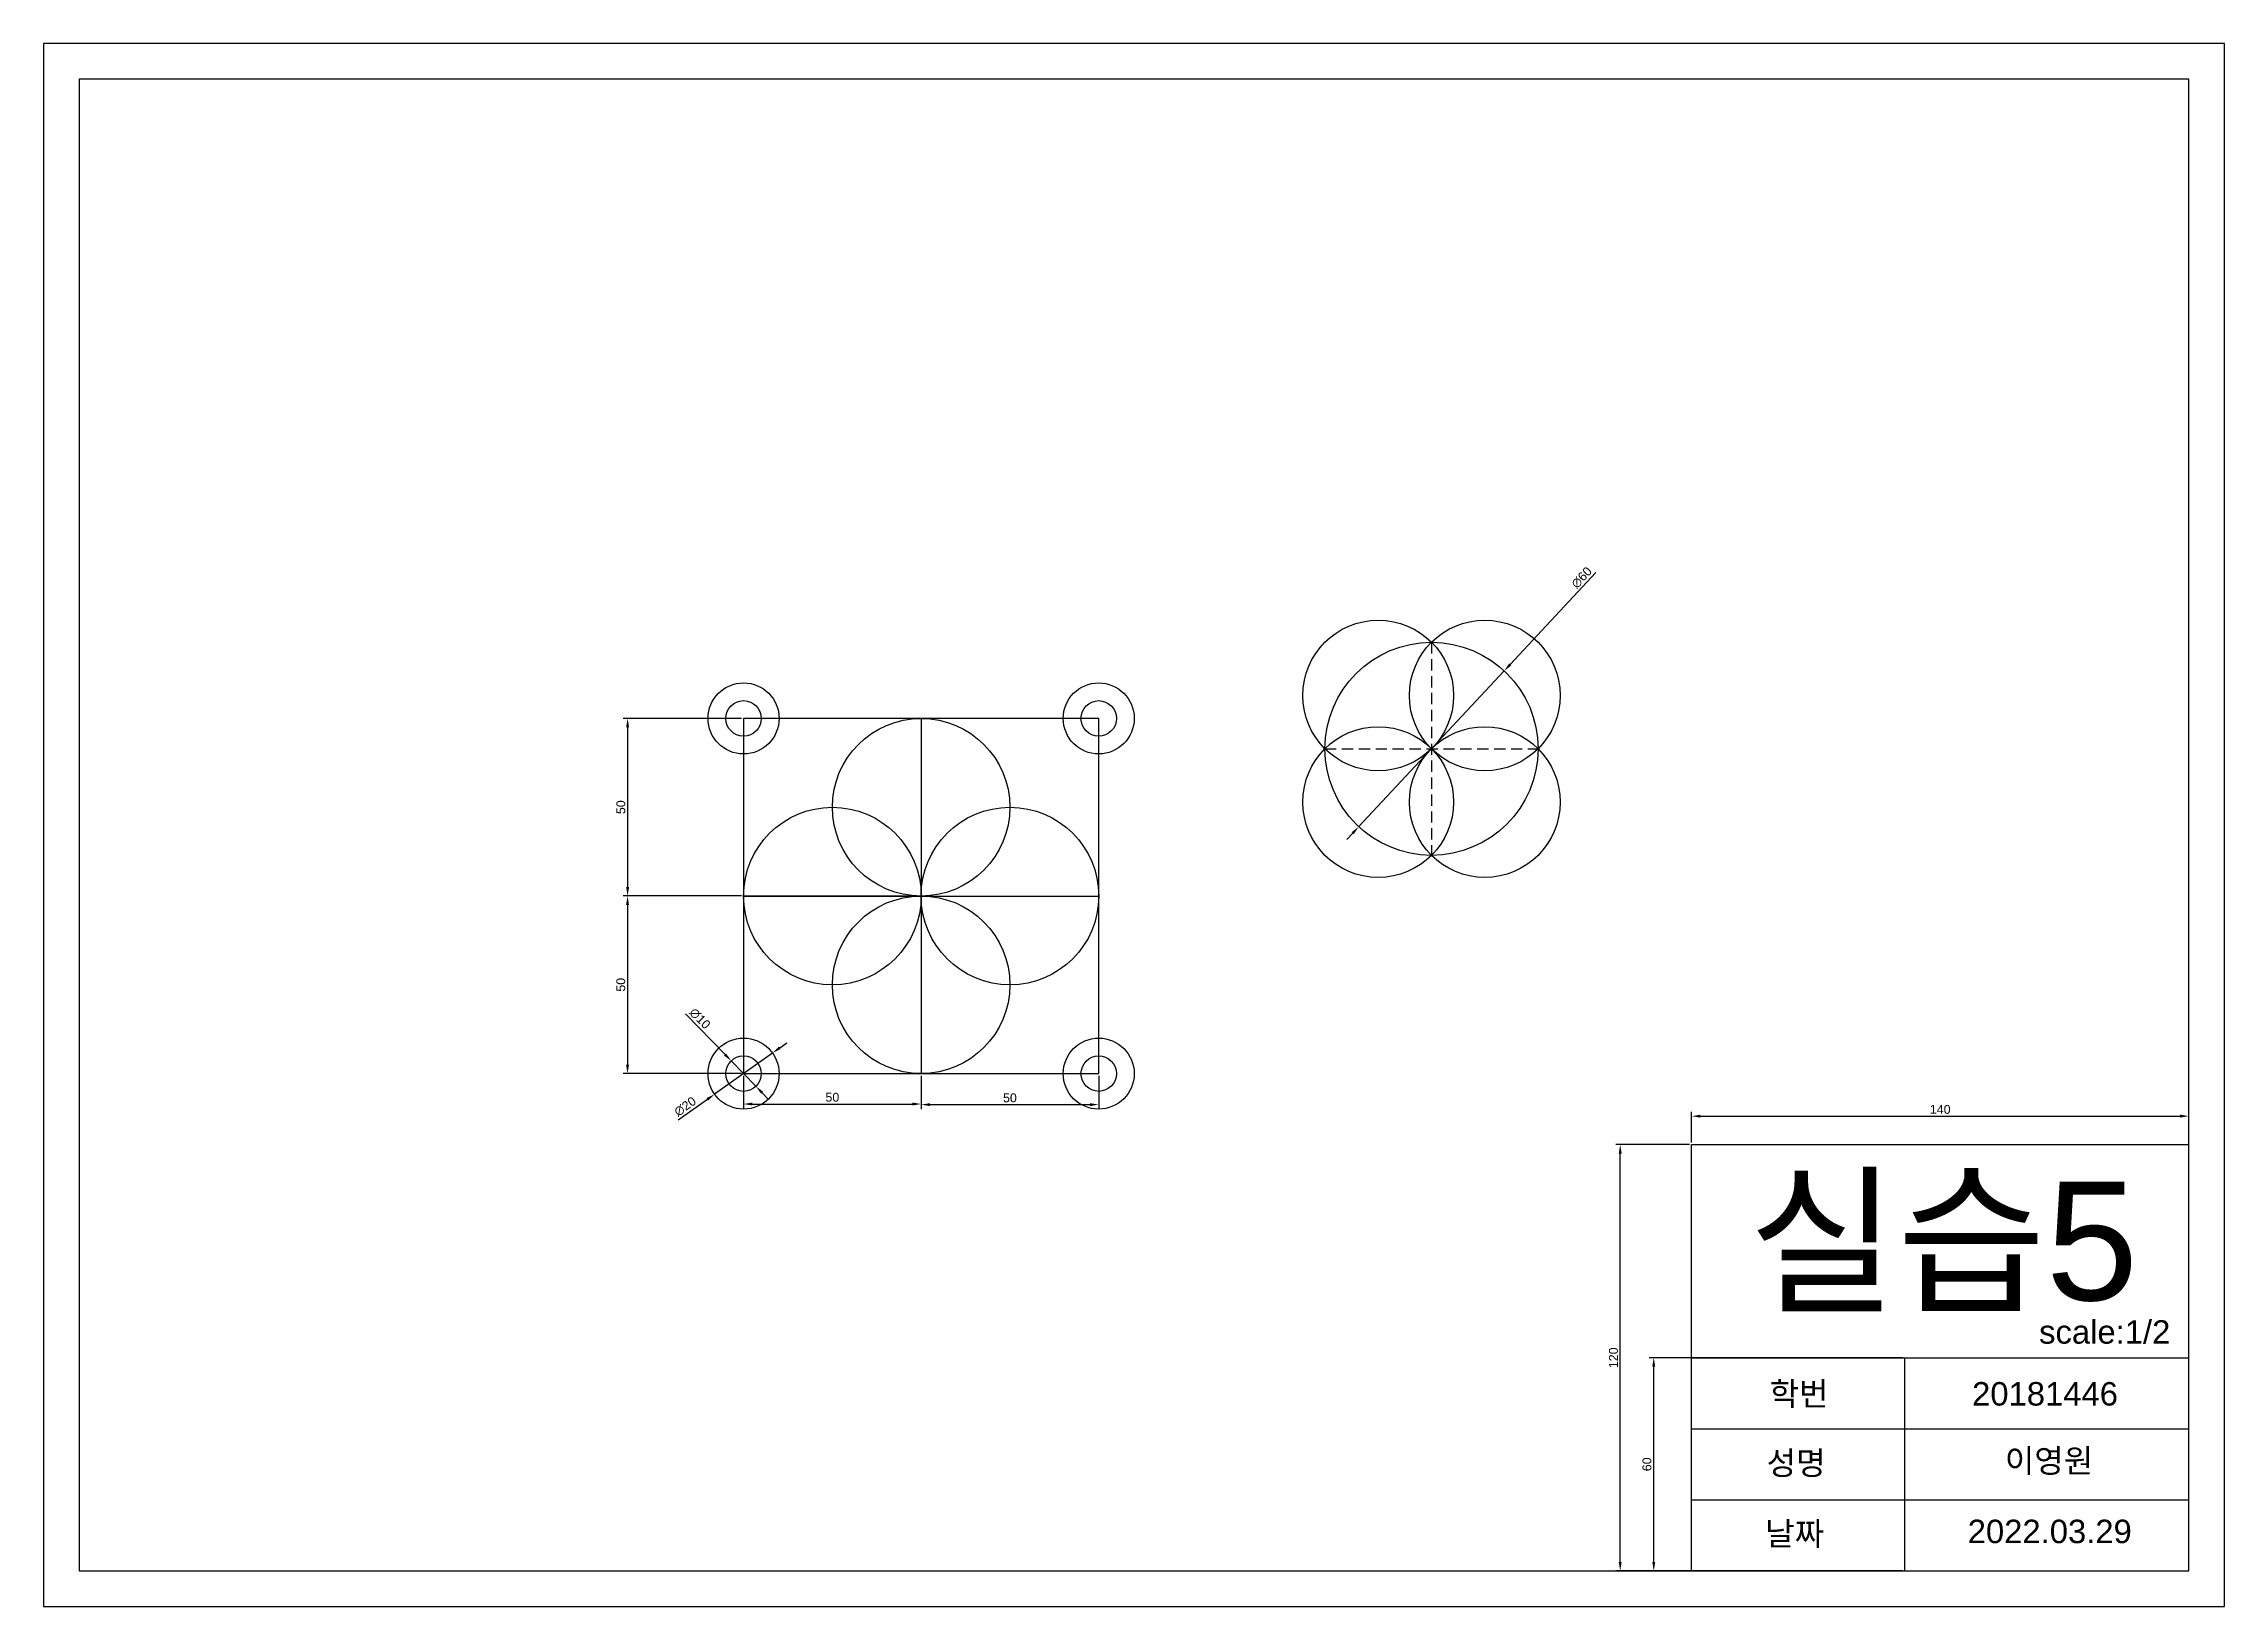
# Model space of a CAD drawing. Header units: millimetres. Extents: x -46 to 1889, y -5 to 483.
# Drawn here: x 1275 to 1889, y 4 to 444 of the extents above; entities that cross this region are included whole.
import ezdxf

# ---------------------------------------------------------------- set-up
doc = ezdxf.new("R2010")
doc.units = ezdxf.units.MM
doc.linetypes.add('HIDDEN2', pattern=[4.7625, 3.175, -1.5875])
doc.styles.get("Standard").update_dxf_attribs({"font": 'arial.ttf'})
doc.dimstyles.new('ISO-25', dxfattribs={"dimtxt": 2.5, "dimasz": 2.5, "dimexe": 1.25, "dimexo": 0.625, "dimtad": 1, "dimtxsty": 'Standard', "dimcen": 2.5, "dimadec": 0, "dimazin": 0, "dimtfac": 1, "dimtmove": 0, "dimatfit": 3, "dimfxl": 1, "dimarcsym": 0})

msp = doc.modelspace()

# ---------------------------------------------------------------- texts
for s, height, p in [('실습5', 33.3773, (1755.357, 89.873)), ('scale:1/2', 6.6082, (1837.198, 77.642)), ('학번', 6.6082, (1761.305, 60.22)), ('20181446', 6.6082, (1818.328, 60.22)), ('성명', 6.6082, (1760.485, 40.748)), ('이영원', 6.6082, (1827.558, 41.363)), ('날짜', 6.6082, (1760.075, 20.866)), ('2022.03.29', 6.6082, (1817.097, 21.481))]:
    msp.add_text(s, height=height).set_placement(p)

# ---------------------------------------------------------------- blocks, each defined once
blk = doc.blocks.new('*D31')
at = {"color": 0, "lineweight": -2, "transparency": 16777216}
for p, q in [((1471.81, 253.69), (1438.54, 253.69)), ((1439.79, 251.19), (1439.79, 206.19)), ((1471.81, 203.69), (1438.54, 203.69))]:
    blk.add_line(p, q, dxfattribs=at)
at = {"color": 0, "transparency": 16777216}
for points in [[(1439.37, 251.19), (1440.2, 251.19), (1439.79, 253.69)], [(1439.37, 206.19), (1440.2, 206.19), (1439.79, 203.69)]]:
    blk.add_solid(points, dxfattribs=at)
at = {"layer": 'Defpoints', "color": 0, "transparency": 16777216}
for p in [(1472.43, 253.69), (1439.79, 203.69), (1472.43, 203.69)]:
    blk.add_point(p, dxfattribs=at)
at = {"color": 0, "transparency": 16777216, "insert": (1437.89, 228.69), "char_height": 2.5, "attachment_point": 5, "rotation": 90}
blk.add_mtext('50', dxfattribs=at)
blk = doc.blocks.new('*D32')
at = {"color": 0, "lineweight": -2, "transparency": 16777216}
for p, q in [((1471.81, 203.69), (1438.52, 203.69)), ((1439.77, 201.19), (1439.77, 156.19)), ((1471.81, 153.69), (1438.52, 153.69))]:
    blk.add_line(p, q, dxfattribs=at)
at = {"color": 0, "transparency": 16777216}
for points in [[(1439.35, 201.19), (1440.18, 201.19), (1439.77, 203.69)], [(1439.35, 156.19), (1440.18, 156.19), (1439.77, 153.69)]]:
    blk.add_solid(points, dxfattribs=at)
at = {"layer": 'Defpoints', "color": 0, "transparency": 16777216}
for p in [(1472.43, 203.69), (1439.77, 153.69), (1472.43, 153.69)]:
    blk.add_point(p, dxfattribs=at)
at = {"color": 0, "transparency": 16777216, "insert": (1437.87, 178.69), "char_height": 2.5, "attachment_point": 5, "rotation": 90}
blk.add_mtext('50', dxfattribs=at)
blk = doc.blocks.new('*D33')
at = {"color": 0, "lineweight": -2, "transparency": 16777216}
for p, q in [((1456.1, 170.52), (1467.21, 159.07)), ((1475.91, 150.1), (1468.95, 157.27)), ((1477.65, 148.3), (1479.4, 146.51))]:
    blk.add_line(p, q, dxfattribs=at)
at = {"color": 0, "transparency": 16777216}
for points in [[(1467.51, 159.36), (1466.91, 158.78), (1468.95, 157.27)], [(1477.95, 148.59), (1477.36, 148.01), (1475.91, 150.1)]]:
    blk.add_solid(points, dxfattribs=at)
at = {"layer": 'Defpoints', "color": 0, "transparency": 16777216}
for p in [(1468.95, 157.27), (1475.91, 150.1)]:
    blk.add_point(p, dxfattribs=at)
at = {"color": 0, "transparency": 16777216, "insert": (1460.14, 169.19), "char_height": 2.5, "attachment_point": 5, "rotation": 314.1251}
blk.add_mtext('∅10', dxfattribs=at)
blk = doc.blocks.new('*D34')
at = {"color": 0, "lineweight": -2, "transparency": 16777216}
for p, q in [((1482.62, 160.93), (1484.66, 162.37)), ((1480.58, 159.48), (1464.28, 147.89)), ((1454.06, 140.63), (1462.24, 146.44))]:
    blk.add_line(p, q, dxfattribs=at)
at = {"color": 0, "transparency": 16777216}
for points in [[(1482.38, 161.27), (1482.86, 160.59), (1480.58, 159.48)], [(1462, 146.78), (1462.48, 146.1), (1464.28, 147.89)]]:
    blk.add_solid(points, dxfattribs=at)
at = {"layer": 'Defpoints', "color": 0, "transparency": 16777216}
for p in [(1480.58, 159.48), (1464.28, 147.89)]:
    blk.add_point(p, dxfattribs=at)
at = {"color": 0, "transparency": 16777216, "insert": (1455.99, 144.42), "char_height": 2.5, "attachment_point": 5, "rotation": 35.39748}
blk.add_mtext('∅20', dxfattribs=at)
blk = doc.blocks.new('*D35')
at = {"color": 0, "lineweight": -2, "transparency": 16777216}
for p, q in [((1472.43, 153.06), (1472.43, 143.87)), ((1522.43, 153.06), (1522.43, 143.87)), ((1474.93, 145.12), (1519.93, 145.12))]:
    blk.add_line(p, q, dxfattribs=at)
at = {"color": 0, "transparency": 16777216}
for points in [[(1474.93, 145.53), (1474.93, 144.7), (1472.43, 145.12)], [(1519.93, 145.53), (1519.93, 144.7), (1522.43, 145.12)]]:
    blk.add_solid(points, dxfattribs=at)
at = {"layer": 'Defpoints', "color": 0, "transparency": 16777216}
for p in [(1472.43, 153.69), (1522.43, 153.69), (1522.43, 145.12)]:
    blk.add_point(p, dxfattribs=at)
at = {"color": 0, "transparency": 16777216, "insert": (1497.43, 147.02), "char_height": 2.5, "attachment_point": 5}
blk.add_mtext('50', dxfattribs=at)
blk = doc.blocks.new('*D36')
at = {"color": 0, "lineweight": -2, "transparency": 16777216}
for p, q in [((1522.43, 153.06), (1522.43, 143.7)), ((1572.43, 153.06), (1572.43, 143.7)), ((1524.93, 144.95), (1569.93, 144.95))]:
    blk.add_line(p, q, dxfattribs=at)
at = {"color": 0, "transparency": 16777216}
for points in [[(1524.93, 145.36), (1524.93, 144.53), (1522.43, 144.95)], [(1569.93, 145.36), (1569.93, 144.53), (1572.43, 144.95)]]:
    blk.add_solid(points, dxfattribs=at)
at = {"layer": 'Defpoints', "color": 0, "transparency": 16777216}
for p in [(1522.43, 153.69), (1572.43, 153.69), (1572.43, 144.95)]:
    blk.add_point(p, dxfattribs=at)
at = {"color": 0, "transparency": 16777216, "insert": (1547.43, 146.85), "char_height": 2.5, "attachment_point": 5}
blk.add_mtext('50', dxfattribs=at)
blk = doc.blocks.new('*D37')
at = {"color": 0, "lineweight": -2, "transparency": 16777216}
for p, q in [((1712.42, 294.73), (1688.31, 268.9)), ((1645.66, 223.21), (1686.6, 267.07)), ((1643.95, 221.38), (1642.25, 219.55))]:
    blk.add_line(p, q, dxfattribs=at)
at = {"color": 0, "transparency": 16777216}
for points in [[(1688, 269.18), (1688.61, 268.61), (1686.6, 267.07)], [(1643.65, 221.66), (1644.26, 221.1), (1645.66, 223.21)]]:
    blk.add_solid(points, dxfattribs=at)
at = {"layer": 'Defpoints', "color": 0, "transparency": 16777216}
for p in [(1686.6, 267.07), (1645.66, 223.21)]:
    blk.add_point(p, dxfattribs=at)
at = {"color": 0, "transparency": 16777216, "insert": (1708.41, 293.32), "char_height": 2.5, "attachment_point": 5, "rotation": 46.9707}
blk.add_mtext('∅60', dxfattribs=at)
blk = doc.blocks.new('*D63')
at = {"color": 0, "lineweight": -2, "transparency": 16777216}
for p, q in [((1739.36, 134.3), (1739.36, 142.95)), ((1741.86, 141.7), (1876.86, 141.7)), ((1879.36, 134.3), (1879.36, 142.95))]:
    blk.add_line(p, q, dxfattribs=at)
at = {"color": 0, "transparency": 16777216}
for points in [[(1741.86, 142.12), (1741.86, 141.29), (1739.36, 141.7)], [(1876.86, 142.12), (1876.86, 141.29), (1879.36, 141.7)]]:
    blk.add_solid(points, dxfattribs=at)
at = {"layer": 'Defpoints', "color": 0, "transparency": 16777216}
for p in [(1879.36, 141.7), (1739.36, 133.68), (1879.36, 133.68)]:
    blk.add_point(p, dxfattribs=at)
at = {"color": 0, "transparency": 16777216, "insert": (1809.36, 143.6), "char_height": 2.5, "attachment_point": 5}
blk.add_mtext('140', dxfattribs=at)
blk = doc.blocks.new('*D64')
at = {"color": 0, "lineweight": -2, "transparency": 16777216}
for p, q in [((1738.74, 133.68), (1718.01, 133.68)), ((1719.26, 16.18), (1719.26, 131.18)), ((1738.74, 13.68), (1718.01, 13.68))]:
    blk.add_line(p, q, dxfattribs=at)
at = {"color": 0, "transparency": 16777216}
for points in [[(1718.84, 131.18), (1719.67, 131.18), (1719.26, 133.68)], [(1718.84, 16.18), (1719.67, 16.18), (1719.26, 13.68)]]:
    blk.add_solid(points, dxfattribs=at)
at = {"layer": 'Defpoints', "color": 0, "transparency": 16777216}
for p in [(1719.26, 133.68), (1739.36, 133.68), (1739.36, 13.68)]:
    blk.add_point(p, dxfattribs=at)
at = {"color": 0, "transparency": 16777216, "insert": (1717.36, 73.68), "char_height": 2.5, "attachment_point": 5, "rotation": 90}
blk.add_mtext('120', dxfattribs=at)
blk = doc.blocks.new('*D65')
at = {"color": 0, "lineweight": -2, "transparency": 16777216}
for p, q in [((1798.74, 73.68), (1727.44, 73.68)), ((1728.69, 16.18), (1728.69, 71.18)), ((1798.74, 13.68), (1727.44, 13.68))]:
    blk.add_line(p, q, dxfattribs=at)
at = {"color": 0, "transparency": 16777216}
for points in [[(1728.28, 71.18), (1729.11, 71.18), (1728.69, 73.68)], [(1728.28, 16.18), (1729.11, 16.18), (1728.69, 13.68)]]:
    blk.add_solid(points, dxfattribs=at)
at = {"layer": 'Defpoints', "color": 0, "transparency": 16777216}
for p in [(1728.69, 73.68), (1799.36, 73.68), (1799.36, 13.68)]:
    blk.add_point(p, dxfattribs=at)
at = {"color": 0, "transparency": 16777216, "insert": (1726.79, 43.68), "char_height": 2.5, "attachment_point": 5, "rotation": 90}
blk.add_mtext('60', dxfattribs=at)

# ---------------------------------------------------------------- dimensions: what is measured, and where the dimension line sits
for p1, p2, picture, middle in [((1645.658, 223.207), (1686.6, 267.068), '*D37', (1709.85, 291.974)), ((1475.914, 150.096), (1468.952, 157.274), '*D33', (1458.726, 167.817))]:
    dim = msp.add_diameter_dim_2p(p1=p1, p2=p2, dimstyle='ISO-25')
    dim.commit()
    dim.dimension.update_dxf_attribs({"geometry": picture, "text_midpoint": middle, "dimtype": 163})
for base, p1, p2, picture, middle in [((1439.787, 203.685), (1472.433, 253.685), (1472.433, 203.685), '*D31', (1437.886, 228.685)), ((1439.768, 153.685), (1472.433, 203.685), (1472.433, 153.685), '*D32', (1437.866, 178.685)), ((1719.257, 133.678), (1739.363, 13.678), (1739.363, 133.678), '*D64', (1717.355, 73.678)), ((1728.692, 73.678), (1799.363, 13.678), (1799.363, 73.678), '*D65', (1726.791, 43.678))]:
    dim = msp.add_linear_dim(base=base, p1=p1, p2=p2, angle=90, dimstyle='ISO-25')
    dim.commit()
    dim.dimension.update_dxf_attribs({"geometry": picture, "text_midpoint": middle})
dim = msp.add_diameter_dim_2p(p1=(1480.584, 159.478), p2=(1464.281, 147.893), dimstyle='ISO-25')
dim.commit()
dim.dimension.update_dxf_attribs({"geometry": '*D34', "text_midpoint": (1455.989, 144.419)})
for base, p1, p2, picture, middle in [((1522.433, 145.117), (1472.433, 153.685), (1522.433, 153.685), '*D35', (1497.433, 147.019)), ((1572.433, 144.947), (1522.433, 153.685), (1572.433, 153.685), '*D36', (1547.433, 146.848)), ((1879.363, 141.702), (1739.363, 133.678), (1879.363, 133.678), '*D63', (1809.363, 143.604))]:
    dim = msp.add_linear_dim(base=base, p1=p1, p2=p2, dimstyle='ISO-25')
    dim.commit()
    dim.dimension.update_dxf_attribs({"geometry": picture, "text_midpoint": middle})

# ---------------------------------------------------------------- linework, layer by layer
for p, q in [((1275.363, 443.678), (1275.363, 3.678)), ((1889.363, 443.678), (1275.363, 443.678)), ((1889.363, 3.678), (1889.363, 443.678)), ((1879.363, 433.678), (1285.363, 433.678)), ((1285.363, 433.678), (1285.363, 13.678)), ((1879.363, 13.678), (1879.363, 433.678)), ((1522.433, 253.685), (1522.433, 153.685)), ((1522.433, 203.685), (1472.433, 203.685)), ((1739.363, 133.678), (1879.363, 133.678)), ((1739.363, 13.678), (1739.363, 133.678)), ((1739.363, 73.678), (1879.363, 73.678)), ((1799.363, 13.678), (1799.363, 73.678)), ((1739.363, 53.678), (1879.363, 53.678)), ((1739.363, 33.678), (1879.363, 33.678)), ((1285.363, 13.678), (1879.363, 13.678)), ((1275.363, 3.678), (1889.363, 3.678))]:
    msp.add_line(p, q)
at = {"linetype": 'HIDDEN2'}
for p, q in [((1666.129, 275.137), (1666.129, 215.137)), ((1636.129, 245.137), (1696.129, 245.137))]:
    msp.add_line(p, q, dxfattribs=at)
msp.add_lwpolyline([(1472.433, 203.685), (1522.433, 203.685), (1572.433, 203.685), (1572.433, 253.685), (1472.433, 253.685), (1472.433, 153.685), (1572.433, 153.685), (1572.433, 203.685)])
for centre, radius in [((1651.129, 260.137), 21.213), ((1681.129, 260.137), 21.213), ((1666.129, 245.137), 30), ((1472.433, 253.685), 10), ((1472.433, 253.685), 5), ((1572.433, 253.685), 10), ((1572.433, 253.685), 5), ((1522.433, 228.685), 25), ((1651.129, 230.137), 21.213), ((1681.129, 230.137), 21.213), ((1497.433, 203.685), 25), ((1547.433, 203.685), 25), ((1522.433, 178.685), 25), ((1472.433, 153.685), 10), ((1572.433, 153.685), 10), ((1472.433, 153.685), 5), ((1572.433, 153.685), 5)]:
    msp.add_circle(centre, radius)

msp.set_redraw_order([(e.dxf.handle, doc.entitydb.next_handle()) for e in msp.query("TEXT MTEXT ATTDEF DIMENSION ARC_DIMENSION")])  # texts and dimensions are drawn at this point

doc.saveas('drawing.dxf')
